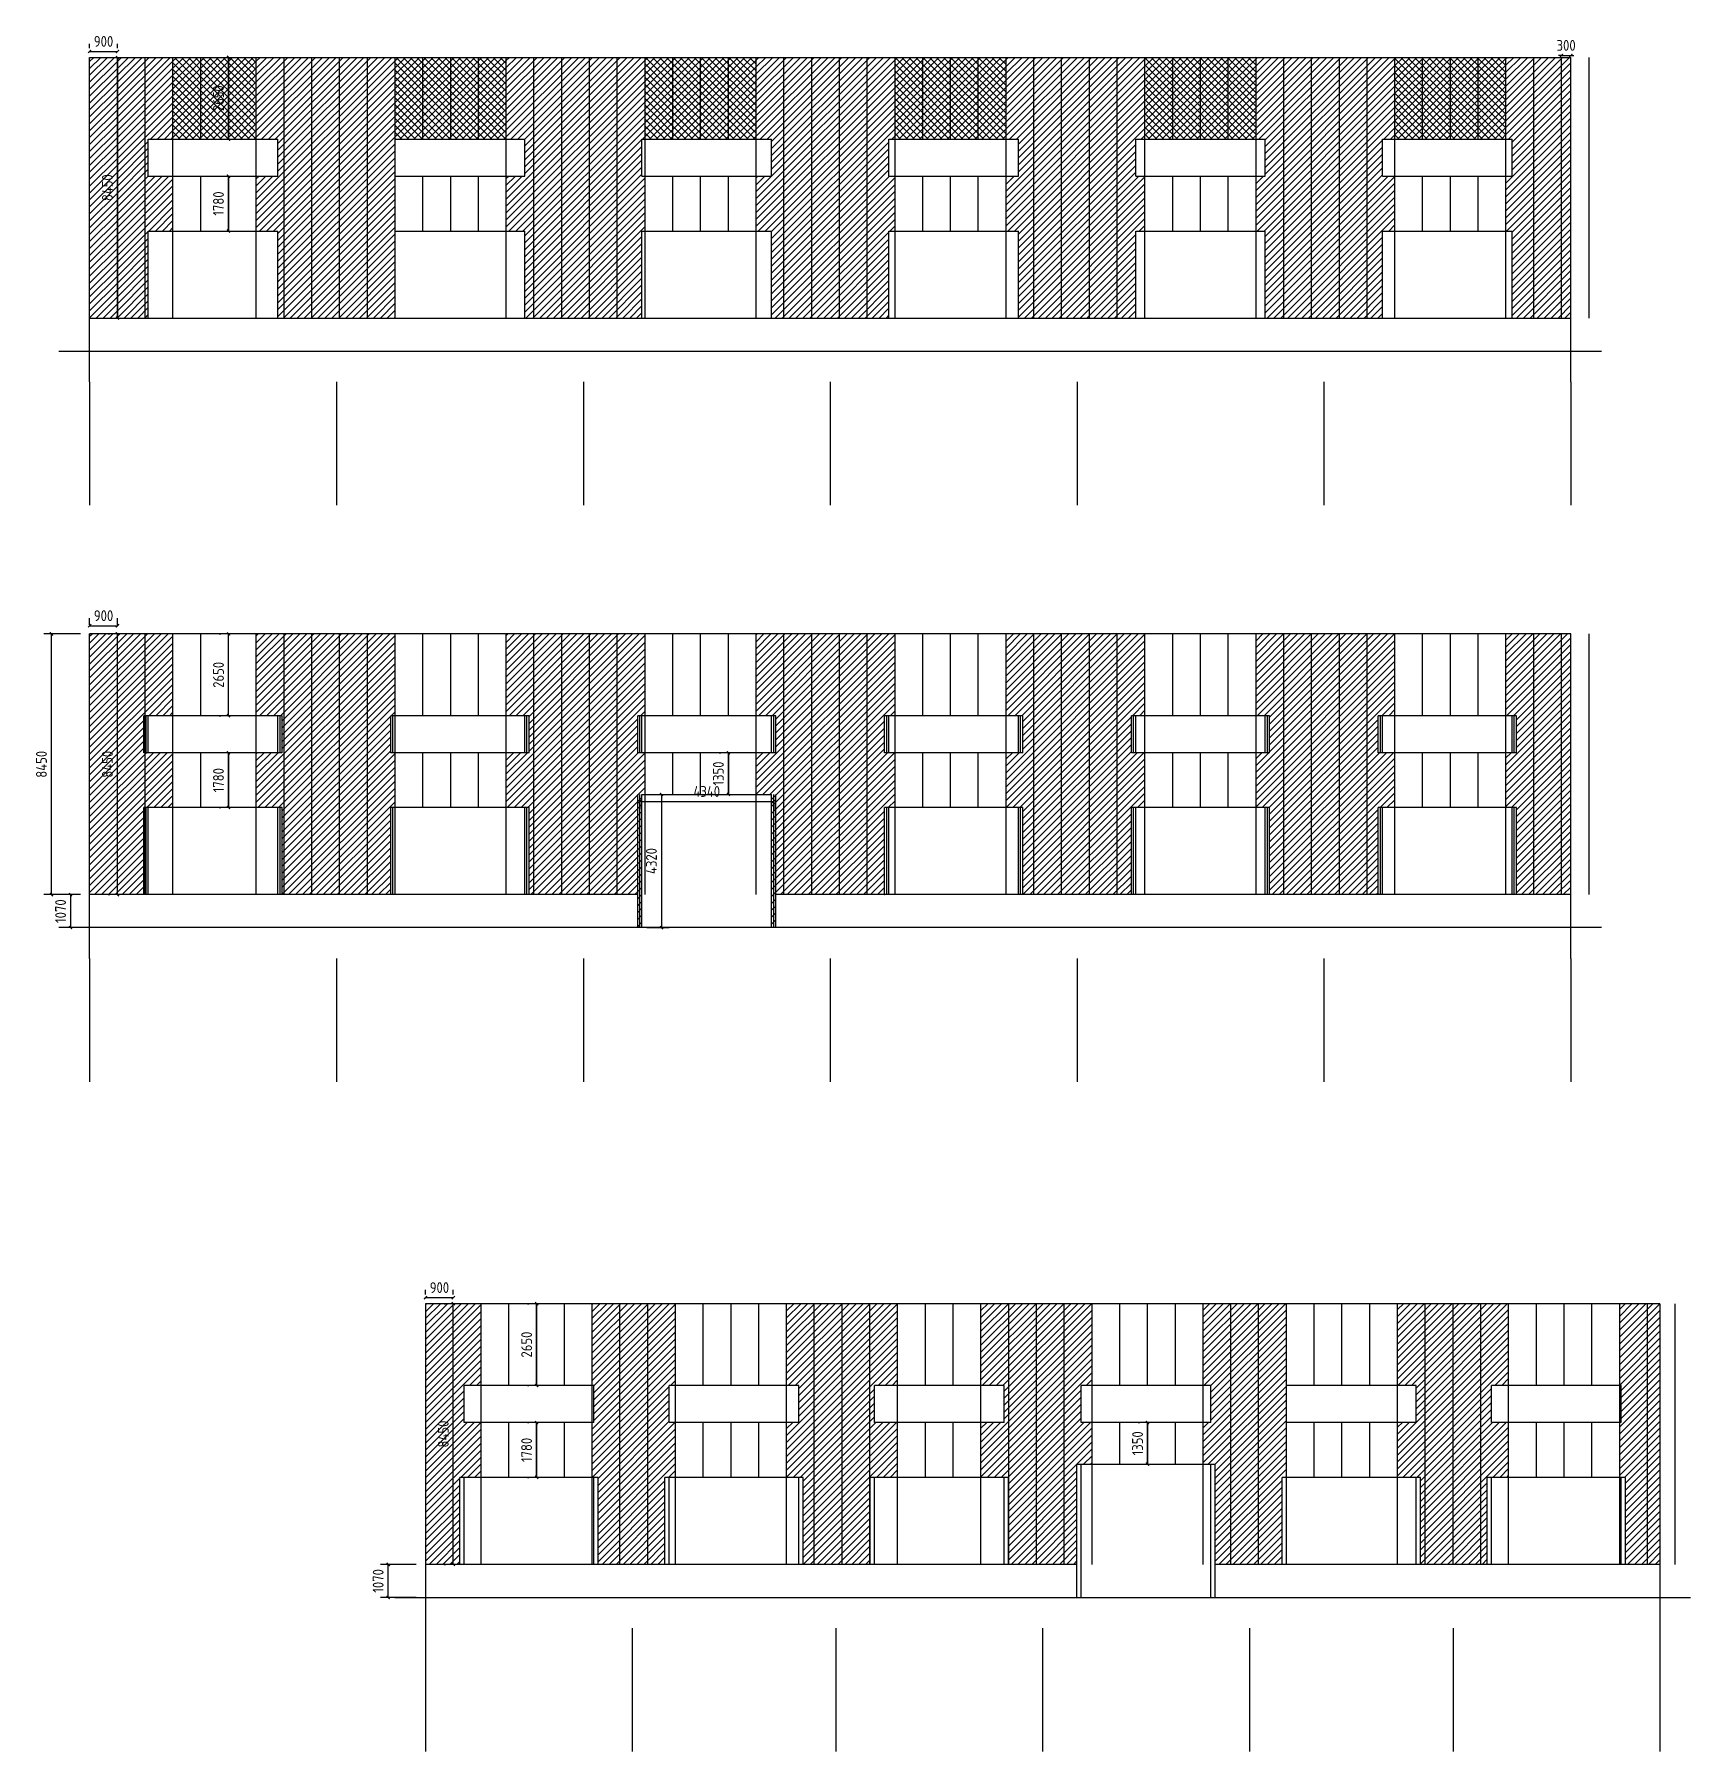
# Model space of a CAD drawing. Extents: x -196983 to 471790, y -783661 to 190401.
# Drawn here: x -196983 to -143306, y -122684 to -67016 of the extents above; entities that cross this region are included whole.
import ezdxf

# ---------------------------------------------------------------- set-up
doc = ezdxf.new("R2010")
doc.units = 0
doc.header["$LTSCALE"] = 1000
doc.header["$MEASUREMENT"] = 0
doc.layers.add('AXIS', color=3, linetype='Continuous')
doc.layers.add('DOTE', color=1, linetype='Continuous')
doc.styles.get("Standard").update_dxf_attribs({"font": 'gbenor.shx', "bigfont": 'gbcbig.shx'})
doc.dimstyles.get("Standard").update_dxf_attribs({"dimscale": 100, "dimtxt": 3.5, "dimasz": 1, "dimexe": 2.5, "dimexo": 3, "dimgap": 1.5, "dimtad": 1, "dimdec": 0, "dimzin": 0, "dimdsep": 46, "dimtxsty": 'Standard', "dimblk": 'ARCHTICK', "dimcen": 0.09, "dimadec": 0, "dimazin": 0, "dimtfac": 1, "dimtdec": 0, "dimtix": 1, "dimtmove": 2, "dimatfit": 3, "dimfxl": 1, "dimtolj": 1, "dimtzin": 0, "dimarcsym": 0})
pattern_1 = [(45, (0, 0), (-112.2532, 112.2532), [])]
pattern_2 = [(45, (0, 0), (-112.2532, 112.2532), []), (135, (0, 0), (-112.2532, -112.2532), [])]

msp = doc.modelspace()

# ---------------------------------------------------------------- blocks, each defined once
blk = doc.blocks.new('_ArchTick')
at = {"color": 0, "linetype": 'ByBlock', "const_width": 0.4}
blk.add_lwpolyline([(-0.5, -0.5), (0.5, 0.5)], dxfattribs=at)
blk = doc.blocks.new('*D1734')
at = {"color": 0, "lineweight": -2}
for p, q in [((-194591, -67762), (-194541, -67762)), ((-194291, -67762), (-194291, -76212)), ((-194591, -76212), (-194541, -76212))]:
    blk.add_line(p, q, dxfattribs=at)
at = {"layer": 'Defpoints', "color": 0}
for p in [(-194291, -67762), (-194291, -76212), (-194291, -76212)]:
    blk.add_point(p, dxfattribs=at)
at = {"color": 0, "lineweight": -2, "xscale": 100, "yscale": 100, "zscale": 100}
for p, rotation in [((-194291, -67762), 90), ((-194291, -76212), 270)]:
    blk.add_blockref('_ArchTick', p, dxfattribs=dict(at, rotation=rotation))
at = {"color": 0, "insert": (-194616, -71987), "char_height": 350, "attachment_point": 5, "rotation": 90}
blk.add_mtext('\\A1;8450', dxfattribs=at)
blk = doc.blocks.new('*D1735')
at = {"color": 0, "lineweight": -2}
for p, q in [((-190991, -71612), (-190941, -71612)), ((-190691, -71612), (-190691, -73392)), ((-190991, -73392), (-190941, -73392))]:
    blk.add_line(p, q, dxfattribs=at)
at = {"layer": 'Defpoints', "color": 0}
for p in [(-190691, -71612), (-190691, -73392), (-190691, -73392)]:
    blk.add_point(p, dxfattribs=at)
at = {"color": 0, "lineweight": -2, "xscale": 100, "yscale": 100, "zscale": 100}
for p, rotation in [((-190691, -71612), 90), ((-190691, -73392), 270)]:
    blk.add_blockref('_ArchTick', p, dxfattribs=dict(at, rotation=rotation))
at = {"color": 0, "insert": (-191016, -72502), "char_height": 350, "attachment_point": 5, "rotation": 90}
blk.add_mtext('\\A1;1780', dxfattribs=at)
blk = doc.blocks.new('*D1736')
at = {"color": 0, "lineweight": -2}
for p, q in [((-190991, -67762), (-190941, -67762)), ((-190691, -67762), (-190691, -70412)), ((-190991, -70412), (-190941, -70412))]:
    blk.add_line(p, q, dxfattribs=at)
at = {"layer": 'Defpoints', "color": 0}
for p in [(-190691, -67762), (-190691, -70412), (-190691, -70412)]:
    blk.add_point(p, dxfattribs=at)
at = {"color": 0, "lineweight": -2, "xscale": 100, "yscale": 100, "zscale": 100}
for p, rotation in [((-190691, -67762), 90), ((-190691, -70412), 270)]:
    blk.add_blockref('_ArchTick', p, dxfattribs=dict(at, rotation=rotation))
at = {"color": 0, "insert": (-191016, -69087), "char_height": 350, "attachment_point": 5, "rotation": 90}
blk.add_mtext('\\A1;2650', dxfattribs=at)
blk = doc.blocks.new('*D1737')
at = {"color": 0, "lineweight": -2}
for p, q in [((-194591, -86453), (-194541, -86453)), ((-194291, -94903), (-194291, -86453)), ((-194591, -94903), (-194541, -94903))]:
    blk.add_line(p, q, dxfattribs=at)
at = {"layer": 'Defpoints', "color": 0}
for p in [(-194291, -86453), (-194291, -86453), (-194291, -94903)]:
    blk.add_point(p, dxfattribs=at)
at = {"color": 0, "lineweight": -2, "xscale": 100, "yscale": 100, "zscale": 100}
for p, rotation in [((-194291, -86453), 90), ((-194291, -94903), 270)]:
    blk.add_blockref('_ArchTick', p, dxfattribs=dict(at, rotation=rotation))
at = {"color": 0, "insert": (-194616, -90678), "char_height": 350, "attachment_point": 5, "rotation": 90}
blk.add_mtext('\\A1;8450', dxfattribs=at)
blk = doc.blocks.new('*D1738')
at = {"color": 0, "lineweight": -2}
for p, q in [((-190991, -86453), (-190941, -86453)), ((-190691, -89103), (-190691, -86453)), ((-190991, -89103), (-190941, -89103))]:
    blk.add_line(p, q, dxfattribs=at)
at = {"layer": 'Defpoints', "color": 0}
for p in [(-190691, -86453), (-190691, -86453), (-190691, -89103)]:
    blk.add_point(p, dxfattribs=at)
at = {"color": 0, "lineweight": -2, "xscale": 100, "yscale": 100, "zscale": 100}
for p, rotation in [((-190691, -86453), 90), ((-190691, -89103), 270)]:
    blk.add_blockref('_ArchTick', p, dxfattribs=dict(at, rotation=rotation))
at = {"color": 0, "insert": (-191016, -87778), "char_height": 350, "attachment_point": 5, "rotation": 90}
blk.add_mtext('\\A1;2650', dxfattribs=at)
blk = doc.blocks.new('*D1739')
at = {"color": 0, "lineweight": -2}
for p, q in [((-190691, -90303), (-190691, -92083)), ((-190391, -90303), (-190441, -90303)), ((-190991, -92083), (-190941, -92083))]:
    blk.add_line(p, q, dxfattribs=at)
at = {"layer": 'Defpoints', "color": 0}
for p in [(-190691, -90303), (-190691, -92083), (-190691, -92083)]:
    blk.add_point(p, dxfattribs=at)
at = {"color": 0, "lineweight": -2, "xscale": 100, "yscale": 100, "zscale": 100}
for p, rotation in [((-190691, -90303), 90), ((-190691, -92083), 270)]:
    blk.add_blockref('_ArchTick', p, dxfattribs=dict(at, rotation=rotation))
at = {"color": 0, "insert": (-191016, -91193), "char_height": 350, "attachment_point": 5, "rotation": 90}
blk.add_mtext('\\A1;1780', dxfattribs=at)
blk = doc.blocks.new('*D1740')
at = {"color": 0, "lineweight": -2}
for p, q in [((-174791, -90303), (-174741, -90303)), ((-174491, -90303), (-174491, -91653)), ((-174791, -91653), (-174741, -91653))]:
    blk.add_line(p, q, dxfattribs=at)
at = {"layer": 'Defpoints', "color": 0}
for p in [(-174491, -90303), (-174491, -91653), (-174491, -91653)]:
    blk.add_point(p, dxfattribs=at)
at = {"color": 0, "lineweight": -2, "xscale": 100, "yscale": 100, "zscale": 100}
for p, rotation in [((-174491, -90303), 90), ((-174491, -91653), 270)]:
    blk.add_blockref('_ArchTick', p, dxfattribs=dict(at, rotation=rotation))
at = {"color": 0, "insert": (-174816, -90978), "char_height": 350, "attachment_point": 5, "rotation": 90}
blk.add_mtext('\\A1;1350', dxfattribs=at)
blk = doc.blocks.new('*D1741')
at = {"color": 0, "lineweight": -2}
for p, q in [((-183706, -108164), (-183656, -108164)), ((-183406, -116614), (-183406, -108164)), ((-183706, -116614), (-183656, -116614))]:
    blk.add_line(p, q, dxfattribs=at)
at = {"layer": 'Defpoints', "color": 0}
for p in [(-183406, -108164), (-183406, -108164), (-183406, -116614)]:
    blk.add_point(p, dxfattribs=at)
at = {"color": 0, "lineweight": -2, "xscale": 100, "yscale": 100, "zscale": 100}
for p, rotation in [((-183406, -108164), 90), ((-183406, -116614), 270)]:
    blk.add_blockref('_ArchTick', p, dxfattribs=dict(at, rotation=rotation))
at = {"color": 0, "insert": (-183731, -112389), "char_height": 350, "attachment_point": 5, "rotation": 90}
blk.add_mtext('\\A1;8450', dxfattribs=at)
blk = doc.blocks.new('*D1742')
at = {"color": 0, "lineweight": -2}
for p, q in [((-181006, -108164), (-180956, -108164)), ((-180706, -108164), (-180706, -110814)), ((-181006, -110814), (-180956, -110814))]:
    blk.add_line(p, q, dxfattribs=at)
at = {"layer": 'Defpoints', "color": 0}
for p in [(-180706, -108164), (-180706, -110814), (-180706, -110814)]:
    blk.add_point(p, dxfattribs=at)
at = {"color": 0, "lineweight": -2, "xscale": 100, "yscale": 100, "zscale": 100}
for p, rotation in [((-180706, -108164), 90), ((-180706, -110814), 270)]:
    blk.add_blockref('_ArchTick', p, dxfattribs=dict(at, rotation=rotation))
at = {"color": 0, "insert": (-181031, -109489), "char_height": 350, "attachment_point": 5, "rotation": 90}
blk.add_mtext('\\A1;2650', dxfattribs=at)
blk = doc.blocks.new('*D1743')
at = {"color": 0, "lineweight": -2}
for p, q in [((-181006, -112014), (-180956, -112014)), ((-180706, -112014), (-180706, -113794)), ((-181006, -113794), (-180956, -113794))]:
    blk.add_line(p, q, dxfattribs=at)
at = {"layer": 'Defpoints', "color": 0}
for p in [(-180706, -112014), (-180706, -113794), (-180706, -113794)]:
    blk.add_point(p, dxfattribs=at)
at = {"color": 0, "lineweight": -2, "xscale": 100, "yscale": 100, "zscale": 100}
for p, rotation in [((-180706, -112014), 90), ((-180706, -113794), 270)]:
    blk.add_blockref('_ArchTick', p, dxfattribs=dict(at, rotation=rotation))
at = {"color": 0, "insert": (-181031, -112904), "char_height": 350, "attachment_point": 5, "rotation": 90}
blk.add_mtext('\\A1;1780', dxfattribs=at)
blk = doc.blocks.new('*D1744')
at = {"color": 0, "lineweight": -2}
for p, q in [((-161206, -112014), (-161156, -112014)), ((-160906, -112014), (-160906, -113364)), ((-161206, -113364), (-161156, -113364))]:
    blk.add_line(p, q, dxfattribs=at)
at = {"layer": 'Defpoints', "color": 0}
for p in [(-160906, -112014), (-160906, -113364), (-160906, -113364)]:
    blk.add_point(p, dxfattribs=at)
at = {"color": 0, "lineweight": -2, "xscale": 100, "yscale": 100, "zscale": 100}
for p, rotation in [((-160906, -112014), 90), ((-160906, -113364), 270)]:
    blk.add_blockref('_ArchTick', p, dxfattribs=dict(at, rotation=rotation))
at = {"color": 0, "insert": (-161231, -112689), "char_height": 350, "attachment_point": 5, "rotation": 90}
blk.add_mtext('\\A1;1350', dxfattribs=at)
blk = doc.blocks.new('*D1863')
at = {"color": 0, "lineweight": -2}
for p, q in [((-195191, -67462), (-195191, -67321)), ((-194291, -67462), (-194291, -67321)), ((-195191, -67571), (-194291, -67571))]:
    blk.add_line(p, q, dxfattribs=at)
at = {"layer": 'Defpoints', "color": 0}
for p in [(-195191, -67762), (-194291, -67571), (-194291, -67762)]:
    blk.add_point(p, dxfattribs=at)
at = {"color": 0, "lineweight": -2, "xscale": 100, "yscale": 100, "zscale": 100, "rotation": 180}
blk.add_blockref('_ArchTick', (-195191, -67571), dxfattribs=at)
at = {"color": 0, "lineweight": -2, "xscale": 100, "yscale": 100, "zscale": 100}
blk.add_blockref('_ArchTick', (-194291, -67571), dxfattribs=at)
at = {"color": 0, "insert": (-194741, -67246), "char_height": 350, "attachment_point": 5}
blk.add_mtext('\\A1;900', dxfattribs=at)
blk = doc.blocks.new('*D1864')
at = {"color": 0, "lineweight": -2}
for p, q in [((-147491, -67700), (-147591, -67700)), ((-147491, -67462), (-147491, -67450)), ((-147491, -67700), (-147191, -67700)), ((-147191, -67462), (-147191, -67450)), ((-147191, -67700), (-147091, -67700))]:
    blk.add_line(p, q, dxfattribs=at)
at = {"layer": 'Defpoints', "color": 0}
for p in [(-147491, -67762), (-147191, -67700), (-147191, -67762)]:
    blk.add_point(p, dxfattribs=at)
at = {"color": 0, "lineweight": -2, "xscale": 100, "yscale": 100, "zscale": 100}
blk.add_blockref('_ArchTick', (-147491, -67700), dxfattribs=at)
at = {"color": 0, "lineweight": -2, "xscale": 100, "yscale": 100, "zscale": 100, "rotation": 180}
blk.add_blockref('_ArchTick', (-147191, -67700), dxfattribs=at)
at = {"color": 0, "insert": (-147341, -67375), "char_height": 350, "attachment_point": 5}
blk.add_mtext('\\A1;300', dxfattribs=at)
blk = doc.blocks.new('*D1865')
at = {"color": 0, "lineweight": -2}
for p, q in [((-195191, -86153), (-195191, -85936)), ((-195191, -86186), (-194291, -86186)), ((-194291, -86153), (-194291, -85936))]:
    blk.add_line(p, q, dxfattribs=at)
at = {"layer": 'Defpoints', "color": 0}
for p in [(-194291, -86186), (-195191, -86453), (-194291, -86453)]:
    blk.add_point(p, dxfattribs=at)
at = {"color": 0, "lineweight": -2, "xscale": 100, "yscale": 100, "zscale": 100, "rotation": 180}
blk.add_blockref('_ArchTick', (-195191, -86186), dxfattribs=at)
at = {"color": 0, "lineweight": -2, "xscale": 100, "yscale": 100, "zscale": 100}
blk.add_blockref('_ArchTick', (-194291, -86186), dxfattribs=at)
at = {"color": 0, "insert": (-194741, -85861), "char_height": 350, "attachment_point": 5}
blk.add_mtext('\\A1;900', dxfattribs=at)
blk = doc.blocks.new('*D1866')
at = {"color": 0, "lineweight": -2}
for p, q in [((-184306, -107864), (-184306, -107717)), ((-184306, -107967), (-183406, -107967)), ((-183406, -107864), (-183406, -107717))]:
    blk.add_line(p, q, dxfattribs=at)
at = {"layer": 'Defpoints', "color": 0}
for p in [(-183406, -107967), (-184306, -108164), (-183406, -108164)]:
    blk.add_point(p, dxfattribs=at)
at = {"color": 0, "lineweight": -2, "xscale": 100, "yscale": 100, "zscale": 100, "rotation": 180}
blk.add_blockref('_ArchTick', (-184306, -107967), dxfattribs=at)
at = {"color": 0, "lineweight": -2, "xscale": 100, "yscale": 100, "zscale": 100}
blk.add_blockref('_ArchTick', (-183406, -107967), dxfattribs=at)
at = {"color": 0, "insert": (-183856, -107642), "char_height": 350, "attachment_point": 5}
blk.add_mtext('\\A1;900', dxfattribs=at)
blk = doc.blocks.new('*D1867')
at = {"color": 0, "lineweight": -2}
for p, q in [((-195491, -94903), (-196059, -94903)), ((-195809, -94903), (-195809, -95973)), ((-195491, -95973), (-196059, -95973))]:
    blk.add_line(p, q, dxfattribs=at)
at = {"layer": 'Defpoints', "color": 0}
for p in [(-195191, -94903), (-195809, -95973), (-195191, -95973)]:
    blk.add_point(p, dxfattribs=at)
at = {"color": 0, "lineweight": -2, "xscale": 100, "yscale": 100, "zscale": 100}
for p, rotation in [((-195809, -94903), 90), ((-195809, -95973), 270)]:
    blk.add_blockref('_ArchTick', p, dxfattribs=dict(at, rotation=rotation))
at = {"color": 0, "insert": (-196134, -95438), "char_height": 350, "attachment_point": 5, "rotation": 90}
blk.add_mtext('\\A1;1070', dxfattribs=at)
blk = doc.blocks.new('*D1868')
at = {"color": 0, "lineweight": -2}
for p, q in [((-184606, -116614), (-185766, -116614)), ((-185516, -117684), (-185516, -116614)), ((-184606, -117684), (-185766, -117684))]:
    blk.add_line(p, q, dxfattribs=at)
at = {"layer": 'Defpoints', "color": 0}
for p in [(-185516, -116614), (-184306, -116614), (-184306, -117684)]:
    blk.add_point(p, dxfattribs=at)
at = {"color": 0, "lineweight": -2, "xscale": 100, "yscale": 100, "zscale": 100}
for p, rotation in [((-185516, -116614), 90), ((-185516, -117684), 270)]:
    blk.add_blockref('_ArchTick', p, dxfattribs=dict(at, rotation=rotation))
at = {"color": 0, "insert": (-185841, -117149), "char_height": 350, "attachment_point": 5, "rotation": 90}
blk.add_mtext('\\A1;1070', dxfattribs=at)
blk = doc.blocks.new('*D1872')
at = {"color": 0, "lineweight": -2}
for p, q in [((-177361, -91884), (-173021, -91884)), ((-177361, -91953), (-177361, -92134)), ((-173021, -91953), (-173021, -92134))]:
    blk.add_line(p, q, dxfattribs=at)
at = {"layer": 'Defpoints', "color": 0}
for p in [(-177361, -91653), (-173021, -91653), (-173021, -91884)]:
    blk.add_point(p, dxfattribs=at)
at = {"color": 0, "lineweight": -2, "xscale": 100, "yscale": 100, "zscale": 100, "rotation": 180}
blk.add_blockref('_ArchTick', (-177361, -91884), dxfattribs=at)
at = {"color": 0, "lineweight": -2, "xscale": 100, "yscale": 100, "zscale": 100}
blk.add_blockref('_ArchTick', (-173021, -91884), dxfattribs=at)
at = {"color": 0, "insert": (-175191, -91559), "char_height": 350, "attachment_point": 5}
blk.add_mtext('\\A1;4340', dxfattribs=at)
blk = doc.blocks.new('*D1873')
at = {"color": 0, "lineweight": -2}
for p, q in [((-176991, -91653), (-176410, -91653)), ((-176660, -91653), (-176660, -95973)), ((-177131, -95973), (-176410, -95973))]:
    blk.add_line(p, q, dxfattribs=at)
at = {"layer": 'Defpoints', "color": 0}
for p in [(-177291, -91653), (-177431, -95973), (-176660, -95973)]:
    blk.add_point(p, dxfattribs=at)
at = {"color": 0, "lineweight": -2, "xscale": 100, "yscale": 100, "zscale": 100}
for p, rotation in [((-176660, -91653), 90), ((-176660, -95973), 270)]:
    blk.add_blockref('_ArchTick', p, dxfattribs=dict(at, rotation=rotation))
at = {"color": 0, "insert": (-176985, -93813), "char_height": 350, "attachment_point": 5, "rotation": 90}
blk.add_mtext('\\A1;4320', dxfattribs=at)
blk = doc.blocks.new('*D1874')
at = {"color": 0, "lineweight": -2}
for p, q in [((-195491, -86453), (-196679, -86453)), ((-196429, -94903), (-196429, -86453)), ((-195491, -94903), (-196679, -94903))]:
    blk.add_line(p, q, dxfattribs=at)
at = {"layer": 'Defpoints', "color": 0}
for p in [(-196429, -86453), (-195191, -86453), (-195191, -94903)]:
    blk.add_point(p, dxfattribs=at)
at = {"color": 0, "lineweight": -2, "xscale": 100, "yscale": 100, "zscale": 100}
for p, rotation in [((-196429, -86453), 90), ((-196429, -94903), 270)]:
    blk.add_blockref('_ArchTick', p, dxfattribs=dict(at, rotation=rotation))
at = {"color": 0, "insert": (-196754, -90678), "char_height": 350, "attachment_point": 5, "rotation": 90}
blk.add_mtext('\\A1;8450', dxfattribs=at)

# ---------------------------------------------------------------- dimensions: what is measured, and where the dimension line sits
at = {"color": 1}
for base, p1, p2, picture, middle in [((-194290.9, -67570.9), (-195190.9, -67761.6), (-194290.9, -67761.6), '*D1863', (-194740.9, -67245.9)), ((-147190.9, -67699.8), (-147490.9, -67761.6), (-147190.9, -67761.6), '*D1864', (-147340.9, -67374.8)), ((-194290.9, -86185.8), (-195190.9, -86453.1), (-194290.9, -86453.1), '*D1865', (-194740.9, -85860.8)), ((-173020.9, -91883.6), (-177360.9, -91653.1), (-173020.9, -91653.1), '*D1872', (-175190.9, -91558.6)), ((-183406.1, -107967.3), (-184306.1, -108164), (-183406.1, -108164), '*D1866', (-183856.1, -107642.3))]:
    dim = msp.add_linear_dim(base=base, p1=p1, p2=p2, dimstyle='Standard', dxfattribs=at)
    dim.commit()
    dim.dimension.update_dxf_attribs({"geometry": picture, "text_midpoint": middle})
at = {"color": 3}
for base, p1, p2, picture, middle in [((-194290.9, -76211.6), (-194290.9, -67761.6), (-194290.9, -76211.6), '*D1734', (-194615.9, -71986.6)), ((-190690.9, -70411.6), (-190690.9, -67761.6), (-190690.9, -70411.6), '*D1736', (-191015.9, -69086.6)), ((-190690.9, -73391.6), (-190690.9, -71611.6), (-190690.9, -73391.6), '*D1735', (-191015.9, -72501.6)), ((-194290.9, -86453.1), (-194290.9, -94903.1), (-194290.9, -86453.1), '*D1737', (-194615.9, -90678.1)), ((-190690.9, -86453.1), (-190690.9, -89103.1), (-190690.9, -86453.1), '*D1738', (-191015.9, -87778.1)), ((-190690.9, -92083.1), (-190690.9, -90303.1), (-190690.9, -92083.1), '*D1739', (-191015.9, -91193.1)), ((-174490.9, -91653.1), (-174490.9, -90303.1), (-174490.9, -91653.1), '*D1740', (-174815.9, -90978.1)), ((-183406.1, -108164), (-183406.1, -116614), (-183406.1, -108164), '*D1741', (-183731.1, -112389)), ((-180706.1, -110814), (-180706.1, -108164), (-180706.1, -110814), '*D1742', (-181031.1, -109489)), ((-180706.1, -113794), (-180706.1, -112014), (-180706.1, -113794), '*D1743', (-181031.1, -112904)), ((-160906.1, -113364), (-160906.1, -112014), (-160906.1, -113364), '*D1744', (-161231.1, -112689))]:
    dim = msp.add_linear_dim(base=base, p1=p1, p2=p2, angle=90, dimstyle='Standard', dxfattribs=at)
    dim.commit()
    dim.dimension.update_dxf_attribs({"geometry": picture, "text_midpoint": middle})
at = {"color": 1}
for base, p1, p2, picture, middle in [((-196428.8, -86453.1), (-195190.9, -94903.1), (-195190.9, -86453.1), '*D1874', (-196753.8, -90678.1)), ((-176659.8, -95973.1), (-177290.9, -91653.1), (-177430.9, -95973.1), '*D1873', (-176984.8, -93813.1)), ((-195809.5, -95973.1), (-195190.9, -94903.1), (-195190.9, -95973.1), '*D1867', (-196134.5, -95438.1)), ((-185515.6, -116614), (-184306.1, -117684), (-184306.1, -116614), '*D1868', (-185840.6, -117149))]:
    dim = msp.add_linear_dim(base=base, p1=p1, p2=p2, angle=90, dimstyle='Standard', dxfattribs=at)
    dim.commit()
    dim.dimension.update_dxf_attribs({"geometry": picture, "text_midpoint": middle})

# ---------------------------------------------------------------- hatches: boundary and pattern name
h = msp.add_hatch()
h.set_pattern_fill('ANSI31', color=3, scale=100, style=0)
h.set_pattern_definition(pattern_1)
h.paths.add_polyline_path([(-194290.9, -67761.6), (-195190.9, -67761.6), (-195190.9, -76211.6), (-194290.9, -76211.6)])
h.paths.add_polyline_path([(-194878.4, -72453.4), (-194878.4, -71519.8), (-194353.4, -71519.8), (-194353.4, -72453.4)], flags=24)
h = msp.add_hatch()
h.set_pattern_fill('ANSI31', color=3, scale=100, style=0)
h.set_pattern_definition(pattern_1)
h.paths.add_polyline_path([(-193390.9, -67761.6), (-194290.9, -67761.6), (-194290.9, -76211.6), (-193390.9, -76211.6)])
h.paths.add_polyline_path([(-192490.9, -71611.6), (-193290.9, -71611.6), (-193290.9, -70411.6), (-192490.9, -70411.6), (-192490.9, -67761.6), (-193390.9, -67761.6), (-193390.9, -76211.6), (-193290.9, -76211.6), (-193290.9, -73391.6), (-192490.9, -73391.6)])
h = msp.add_hatch()
h.set_pattern_fill('ANSI37', color=1, scale=100, style=0)
h.set_pattern_definition(pattern_2)
h.paths.add_polyline_path([(-191590.9, -67761.6), (-192490.9, -67761.6), (-192490.9, -70411.6), (-191590.9, -70411.6)])
h.paths.add_polyline_path([(-190690.9, -67761.6), (-191590.9, -67761.6), (-191590.9, -70411.6), (-190690.9, -70411.6)])
h.paths.add_polyline_path([(-189790.9, -67761.6), (-190690.9, -67761.6), (-190690.9, -70411.6), (-189790.9, -70411.6)])
h.paths.add_polyline_path([(-184390.9, -67761.6), (-185290.9, -67761.6), (-185290.9, -70411.6), (-184390.9, -70411.6)])
h.paths.add_polyline_path([(-183490.9, -67761.6), (-184390.9, -67761.6), (-184390.9, -70411.6), (-183490.9, -70411.6)])
h.paths.add_polyline_path([(-182590.9, -67761.6), (-183490.9, -67761.6), (-183490.9, -70411.6), (-182590.9, -70411.6)])
h.paths.add_polyline_path([(-181690.9, -67761.6), (-182590.9, -67761.6), (-182590.9, -70411.6), (-181690.9, -70411.6)])
h.paths.add_polyline_path([(-176290.9, -67761.6), (-177190.9, -67761.6), (-177190.9, -70411.6), (-176290.9, -70411.6)])
h.paths.add_polyline_path([(-175390.9, -67761.6), (-176290.9, -67761.6), (-176290.9, -70411.6), (-175390.9, -70411.6)])
h.paths.add_polyline_path([(-174490.9, -67761.6), (-175390.9, -67761.6), (-175390.9, -70411.6), (-174490.9, -70411.6)])
h.paths.add_polyline_path([(-173590.9, -67761.6), (-174490.9, -67761.6), (-174490.9, -70411.6), (-173590.9, -70411.6)])
h.paths.add_polyline_path([(-168190.9, -67761.6), (-169090.9, -67761.6), (-169090.9, -70411.6), (-168190.9, -70411.6)])
h.paths.add_polyline_path([(-167290.9, -67761.6), (-168190.9, -67761.6), (-168190.9, -70411.6), (-167290.9, -70411.6)])
h.paths.add_polyline_path([(-166390.9, -67761.6), (-167290.9, -67761.6), (-167290.9, -70411.6), (-166390.9, -70411.6)])
h.paths.add_polyline_path([(-165490.9, -67761.6), (-166390.9, -67761.6), (-166390.9, -70411.6), (-165490.9, -70411.6)])
h.paths.add_polyline_path([(-160090.9, -67761.6), (-160990.9, -67761.6), (-160990.9, -70411.6), (-160090.9, -70411.6)])
h.paths.add_polyline_path([(-159190.9, -67761.6), (-160090.9, -67761.6), (-160090.9, -70411.6), (-159190.9, -70411.6)])
h.paths.add_polyline_path([(-158290.9, -67761.6), (-159190.9, -67761.6), (-159190.9, -70411.6), (-158290.9, -70411.6)])
h.paths.add_polyline_path([(-157390.9, -67761.6), (-158290.9, -67761.6), (-158290.9, -70411.6), (-157390.9, -70411.6)])
h.paths.add_polyline_path([(-151990.9, -67761.6), (-152890.9, -67761.6), (-152890.9, -70411.6), (-151990.9, -70411.6)])
h.paths.add_polyline_path([(-151090.9, -67761.6), (-151990.9, -67761.6), (-151990.9, -70411.6), (-151090.9, -70411.6)])
h.paths.add_polyline_path([(-149290.9, -67761.6), (-150190.9, -67761.6), (-150190.9, -70411.6), (-149290.9, -70411.6)])
h = msp.add_hatch()
h.set_pattern_fill('ANSI31', color=3, scale=100, style=0)
h.set_pattern_definition(pattern_1)
h.paths.add_polyline_path([(-188890.9, -67761.6), (-189790.9, -67761.6), (-189790.9, -70411.6), (-189090.9, -70411.6), (-189090.9, -71611.6), (-189790.9, -71611.6), (-189790.9, -73391.6), (-189090.9, -73391.6), (-189090.9, -76211.6), (-188890.9, -76211.6)])
h.paths.add_polyline_path([(-187990.9, -67761.6), (-188890.9, -67761.6), (-188890.9, -76211.6), (-187990.9, -76211.6)])
h.paths.add_polyline_path([(-187090.9, -67761.6), (-187990.9, -67761.6), (-187990.9, -76211.6), (-187090.9, -76211.6)])
h.paths.add_polyline_path([(-186190.9, -67761.6), (-187090.9, -67761.6), (-187090.9, -76211.6), (-186190.9, -76211.6)])
h.paths.add_polyline_path([(-185290.9, -67761.6), (-186190.9, -67761.6), (-186190.9, -76211.6), (-185290.9, -76211.6)])
h = msp.add_hatch()
h.set_pattern_fill('ANSI31', color=3, scale=100, style=0)
h.set_pattern_definition(pattern_1)
h.paths.add_polyline_path([(-180790.9, -67761.6), (-181690.9, -67761.6), (-181690.9, -70411.6), (-181090.9, -70411.6), (-181090.9, -71611.6), (-181690.9, -71611.6), (-181690.9, -73391.6), (-181090.9, -73391.6), (-181090.9, -76211.6), (-180790.9, -76211.6)])
h.paths.add_polyline_path([(-179890.9, -67761.6), (-180790.9, -67761.6), (-180790.9, -76211.6), (-179890.9, -76211.6)])
h.paths.add_polyline_path([(-178990.9, -67761.6), (-179890.9, -67761.6), (-179890.9, -76211.6), (-178990.9, -76211.6)])
h.paths.add_polyline_path([(-178090.9, -67761.6), (-178990.9, -67761.6), (-178990.9, -76211.6), (-178090.9, -76211.6)])
h.paths.add_polyline_path([(-177190.9, -71611.6), (-177290.9, -71611.6), (-177290.9, -70411.6), (-177190.9, -70411.6), (-177190.9, -67761.6), (-178090.9, -67761.6), (-178090.9, -76211.6), (-177290.9, -76211.6), (-177290.9, -73391.6), (-177190.9, -73391.6)])
h = msp.add_hatch()
h.set_pattern_fill('ANSI31', color=3, scale=100, style=0)
h.set_pattern_definition(pattern_1)
h.paths.add_polyline_path([(-172690.9, -67761.6), (-173590.9, -67761.6), (-173590.9, -70411.6), (-173090.9, -70411.6), (-173090.9, -71611.6), (-173590.9, -71611.6), (-173590.9, -73391.6), (-173090.9, -73391.6), (-173090.9, -76211.6), (-172690.9, -76211.6)])
h.paths.add_polyline_path([(-171790.9, -67761.6), (-172690.9, -67761.6), (-172690.9, -76211.6), (-171790.9, -76211.6)])
h.paths.add_polyline_path([(-170890.9, -67761.6), (-171790.9, -67761.6), (-171790.9, -76211.6), (-170890.9, -76211.6)])
h.paths.add_polyline_path([(-169990.9, -67761.6), (-170890.9, -67761.6), (-170890.9, -76211.6), (-169990.9, -76211.6)])
h.paths.add_polyline_path([(-169090.9, -71611.6), (-169290.9, -71611.6), (-169290.9, -70411.6), (-169090.9, -70411.6), (-169090.9, -67761.6), (-169990.9, -67761.6), (-169990.9, -76211.6), (-169290.9, -76211.6), (-169290.9, -73391.6), (-169090.9, -73391.6)])
h = msp.add_hatch()
h.set_pattern_fill('ANSI31', color=3, scale=100, style=0)
h.set_pattern_definition(pattern_1)
h.paths.add_polyline_path([(-164590.9, -67761.6), (-165490.9, -67761.6), (-165490.9, -70411.6), (-165090.9, -70411.6), (-165090.9, -71611.6), (-165490.9, -71611.6), (-165490.9, -73391.6), (-165090.9, -73391.6), (-165090.9, -76211.6), (-164590.9, -76211.6)])
h.paths.add_polyline_path([(-163690.9, -67761.6), (-164590.9, -67761.6), (-164590.9, -76211.6), (-163690.9, -76211.6)])
h.paths.add_polyline_path([(-162790.9, -67761.6), (-163690.9, -67761.6), (-163690.9, -76211.6), (-162790.9, -76211.6)])
h.paths.add_polyline_path([(-161890.9, -67761.6), (-162790.9, -67761.6), (-162790.9, -76211.6), (-161890.9, -76211.6)])
h.paths.add_polyline_path([(-160990.9, -71611.6), (-161290.9, -71611.6), (-161290.9, -70411.6), (-160990.9, -70411.6), (-160990.9, -67761.6), (-161890.9, -67761.6), (-161890.9, -76211.6), (-161290.9, -76211.6), (-161290.9, -73391.6), (-160990.9, -73391.6)])
h = msp.add_hatch()
h.set_pattern_fill('ANSI31', color=3, scale=100, style=0)
h.set_pattern_definition(pattern_1)
h.paths.add_polyline_path([(-156490.9, -67761.6), (-157390.9, -67761.6), (-157390.9, -70411.6), (-157090.9, -70411.6), (-157090.9, -71611.6), (-157390.9, -71611.6), (-157390.9, -73391.6), (-157090.9, -73391.6), (-157090.9, -76211.6), (-156490.9, -76211.6)])
h.paths.add_polyline_path([(-155590.9, -67761.6), (-156490.9, -67761.6), (-156490.9, -76211.6), (-155590.9, -76211.6)])
h.paths.add_polyline_path([(-154690.9, -67761.6), (-155590.9, -67761.6), (-155590.9, -76211.6), (-154690.9, -76211.6)])
h.paths.add_polyline_path([(-153790.9, -67761.6), (-154690.9, -67761.6), (-154690.9, -76211.6), (-153790.9, -76211.6)])
h.paths.add_polyline_path([(-152890.9, -71611.6), (-153290.9, -71611.6), (-153290.9, -70411.6), (-152890.9, -70411.6), (-152890.9, -67761.6), (-153790.9, -67761.6), (-153790.9, -76211.6), (-153290.9, -76211.6), (-153290.9, -73391.6), (-152890.9, -73391.6)])
h = msp.add_hatch()
h.set_pattern_fill('ANSI37', color=1, scale=100, style=0)
h.set_pattern_definition(pattern_2)
h.paths.add_polyline_path([(-150190.9, -67761.6), (-151090.9, -67761.6), (-151090.9, -70411.6), (-150190.9, -70411.6)])
h = msp.add_hatch()
h.set_pattern_fill('ANSI31', color=3, scale=100, style=0)
h.set_pattern_definition(pattern_1)
h.paths.add_polyline_path([(-148390.9, -67761.6), (-149290.9, -67761.6), (-149290.9, -70411.6), (-149090.9, -70411.6), (-149090.9, -71611.6), (-149290.9, -71611.6), (-149290.9, -73391.6), (-149090.9, -73391.6), (-149090.9, -76211.6), (-148390.9, -76211.6)])
h.paths.add_polyline_path([(-147490.9, -67761.6), (-148390.9, -67761.6), (-148390.9, -76211.6), (-147490.9, -76211.6)])
h.paths.add_polyline_path([(-147190.9, -67761.6), (-147490.9, -67761.6), (-147490.9, -76211.6), (-147190.9, -76211.6)])
h = msp.add_hatch()
h.set_pattern_fill('ANSI31', color=3, scale=100, style=0)
h.set_pattern_definition(pattern_1)
h.paths.add_polyline_path([(-194290.9, -86453.1), (-195190.9, -86453.1), (-195190.9, -94903.1), (-194290.9, -94903.1)])
h.paths.add_polyline_path([(-193390.9, -86453.1), (-194290.9, -86453.1), (-194290.9, -94903.1), (-193430.9, -94903.1), (-193430.9, -92083.1), (-193390.9, -92083.1), (-193390.9, -90303.1), (-193430.9, -90303.1), (-193430.9, -89103.1), (-193390.9, -89103.1)])
h.paths.add_polyline_path([(-192490.9, -86453.1), (-193390.9, -86453.1), (-193390.9, -89103.1), (-192490.9, -89103.1)])
h.paths.add_polyline_path([(-192490.9, -90303.1), (-193390.9, -90303.1), (-193390.9, -92083.1), (-192490.9, -92083.1)])
h = msp.add_hatch()
h.set_pattern_fill('ANSI31', color=3, scale=100, style=0)
h.set_pattern_definition(pattern_1)
h.paths.add_polyline_path([(-188890.9, -86453.1), (-189790.9, -86453.1), (-189790.9, -89103.1), (-188950.9, -89103.1), (-188950.9, -90303.1), (-189790.9, -90303.1), (-189790.9, -92083.1), (-188950.9, -92083.1), (-188950.9, -94903.1), (-188890.9, -94903.1)])
h.paths.add_polyline_path([(-187990.9, -86453.1), (-188890.9, -86453.1), (-188890.9, -94903.1), (-187990.9, -94903.1)])
h.paths.add_polyline_path([(-187090.9, -86453.1), (-187990.9, -86453.1), (-187990.9, -94903.1), (-187090.9, -94903.1)])
h.paths.add_polyline_path([(-186190.9, -86453.1), (-187090.9, -86453.1), (-187090.9, -94903.1), (-186190.9, -94903.1)])
h.paths.add_polyline_path([(-185430.9, -89103.1), (-185290.9, -89103.1), (-185290.9, -86453.1), (-186190.9, -86453.1), (-186190.9, -94903.1), (-185430.9, -94903.1), (-185430.9, -92083.1), (-185290.9, -92083.1), (-185290.9, -90303.1), (-185430.9, -90303.1)])
h = msp.add_hatch()
h.set_pattern_fill('ANSI31', color=3, scale=100, style=0)
h.set_pattern_definition(pattern_1)
h.paths.add_polyline_path([(-180790.9, -86453.1), (-181690.9, -86453.1), (-181690.9, -89103.1), (-180950.9, -89103.1), (-180950.9, -90303.1), (-181690.9, -90303.1), (-181690.9, -92083.1), (-180950.9, -92083.1), (-180950.9, -94903.1), (-180790.9, -94903.1)])
h.paths.add_polyline_path([(-179890.9, -86453.1), (-180790.9, -86453.1), (-180790.9, -94903.1), (-179890.9, -94903.1)])
h.paths.add_polyline_path([(-178990.9, -86453.1), (-179890.9, -86453.1), (-179890.9, -94903.1), (-178990.9, -94903.1)])
h.paths.add_polyline_path([(-178090.9, -86453.1), (-178990.9, -86453.1), (-178990.9, -94903.1), (-178090.9, -94903.1)])
h.paths.add_polyline_path([(-177190.9, -90303.1), (-177430.9, -90303.1), (-177430.9, -89103.1), (-177190.9, -89103.1), (-177190.9, -86453.1), (-178090.9, -86453.1), (-178090.9, -94903.1), (-177430.9, -94903.1), (-177430.9, -95973.1), (-177290.9, -95973.1), (-177290.9, -91653.1), (-177190.9, -91653.1)])
h = msp.add_hatch()
h.set_pattern_fill('ANSI31', color=3, scale=100, style=0)
h.set_pattern_definition(pattern_1)
h.paths.add_polyline_path([(-172690.9, -86453.1), (-173590.9, -86453.1), (-173590.9, -89103.1), (-172950.9, -89103.1), (-172950.9, -90303.1), (-173590.9, -90303.1), (-173590.9, -91653.1), (-173090.9, -91653.1), (-173090.9, -95973.1), (-172950.9, -95973.1), (-172950.9, -94903.1), (-172690.9, -94903.1)])
h.paths.add_polyline_path([(-171790.9, -86453.1), (-172690.9, -86453.1), (-172690.9, -94903.1), (-171790.9, -94903.1)])
h.paths.add_polyline_path([(-170890.9, -86453.1), (-171790.9, -86453.1), (-171790.9, -94903.1), (-170890.9, -94903.1)])
h.paths.add_polyline_path([(-169990.9, -86453.1), (-170890.9, -86453.1), (-170890.9, -94903.1), (-169990.9, -94903.1)])
h.paths.add_polyline_path([(-169090.9, -86453.1), (-169990.9, -86453.1), (-169990.9, -94903.1), (-169430.9, -94903.1), (-169430.9, -92083.1), (-169090.9, -92083.1), (-169090.9, -90303.1), (-169430.9, -90303.1), (-169430.9, -89103.1), (-169090.9, -89103.1)])
h = msp.add_hatch()
h.set_pattern_fill('ANSI31', color=3, scale=100, style=0)
h.set_pattern_definition(pattern_1)
h.paths.add_polyline_path([(-164590.9, -86453.1), (-165490.9, -86453.1), (-165490.9, -89103.1), (-164950.9, -89103.1), (-164950.9, -90303.1), (-165490.9, -90303.1), (-165490.9, -92083.1), (-164950.9, -92083.1), (-164950.9, -94903.1), (-164590.9, -94903.1)])
h.paths.add_polyline_path([(-163690.9, -86453.1), (-164590.9, -86453.1), (-164590.9, -94903.1), (-163690.9, -94903.1)])
h.paths.add_polyline_path([(-162790.9, -86453.1), (-163690.9, -86453.1), (-163690.9, -94903.1), (-162790.9, -94903.1)])
h.paths.add_polyline_path([(-161890.9, -86453.1), (-162790.9, -86453.1), (-162790.9, -94903.1), (-161890.9, -94903.1)])
h.paths.add_polyline_path([(-160990.9, -90303.1), (-161430.9, -90303.1), (-161430.9, -89103.1), (-160990.9, -89103.1), (-160990.9, -86453.1), (-161890.9, -86453.1), (-161890.9, -94903.1), (-161430.9, -94903.1), (-161430.9, -92083.1), (-160990.9, -92083.1)])
h.paths.add_polyline_path([(-156490.9, -86453.1), (-157390.9, -86453.1), (-157390.9, -89103.1), (-156950.9, -89103.1), (-156950.9, -90303.1), (-157390.9, -90303.1), (-157390.9, -92083.1), (-156950.9, -92083.1), (-156950.9, -94903.1), (-156490.9, -94903.1)])
h.paths.add_polyline_path([(-155590.9, -86453.1), (-156490.9, -86453.1), (-156490.9, -94903.1), (-155590.9, -94903.1)])
h.paths.add_polyline_path([(-154690.9, -86453.1), (-155590.9, -86453.1), (-155590.9, -94903.1), (-154690.9, -94903.1)])
h.paths.add_polyline_path([(-153790.9, -86453.1), (-154690.9, -86453.1), (-154690.9, -94903.1), (-153790.9, -94903.1)])
h.paths.add_polyline_path([(-152890.9, -90303.1), (-153430.9, -90303.1), (-153430.9, -89103.1), (-152890.9, -89103.1), (-152890.9, -86453.1), (-153790.9, -86453.1), (-153790.9, -94903.1), (-153430.9, -94903.1), (-153430.9, -92083.1), (-152890.9, -92083.1)])
h.paths.add_polyline_path([(-148390.9, -86453.1), (-149290.9, -86453.1), (-149290.9, -89103.1), (-148950.9, -89103.1), (-148950.9, -90303.1), (-149290.9, -90303.1), (-149290.9, -92083.1), (-148950.9, -92083.1), (-148950.9, -94903.1), (-148390.9, -94903.1)])
h.paths.add_polyline_path([(-147490.9, -86453.1), (-148390.9, -86453.1), (-148390.9, -94903.1), (-147490.9, -94903.1)])
h.paths.add_polyline_path([(-147190.9, -86453.1), (-147490.9, -86453.1), (-147490.9, -94903.1), (-147190.9, -94903.1)])
h = msp.add_hatch()
h.set_pattern_fill('ANSI31', color=3, scale=100, style=0)
h.set_pattern_definition(pattern_1)
h.paths.add_polyline_path([(-183406.1, -108164), (-184306.1, -108164), (-184306.1, -116614), (-183406.1, -116614)])
h.paths.add_polyline_path([(-182506.1, -108164), (-183406.1, -108164), (-183406.1, -116614), (-183196.1, -116614), (-183196.1, -113794), (-182506.1, -113794), (-182506.1, -112014), (-183056.1, -112014), (-183056.1, -110814), (-182506.1, -110814)])
h.paths.add_polyline_path([(-183993.6, -112855.8), (-183993.6, -111922.3), (-183468.6, -111922.3), (-183468.6, -112855.8)], flags=24)
h = msp.add_hatch()
h.set_pattern_fill('ANSI31', color=3, scale=100, style=0)
h.set_pattern_definition(pattern_1)
h.paths.add_polyline_path([(-178006.1, -108164), (-178906.1, -108164), (-178906.1, -110814), (-178856.1, -110814), (-178856.1, -112014), (-178906.1, -112014), (-178906.1, -113794), (-178716.1, -113794), (-178716.1, -116614), (-178006.1, -116614)])
h.paths.add_polyline_path([(-177106.1, -108164), (-178006.1, -108164), (-178006.1, -116614), (-177106.1, -116614)])
h.paths.add_polyline_path([(-176206.1, -112014), (-176406.1, -112014), (-176406.1, -110814), (-176206.1, -110814), (-176206.1, -108164), (-177106.1, -108164), (-177106.1, -116614), (-176546.1, -116614), (-176546.1, -113794), (-176206.1, -113794)])
h = msp.add_hatch()
h.set_pattern_fill('ANSI31', color=3, scale=100, style=0)
h.set_pattern_definition(pattern_1)
h.paths.add_polyline_path([(-171706.1, -108164), (-172606.1, -108164), (-172606.1, -110814), (-172206.1, -110814), (-172206.1, -112014), (-172606.1, -112014), (-172606.1, -113794), (-172066.1, -113794), (-172066.1, -116614), (-171706.1, -116614)])
h.paths.add_polyline_path([(-170806.1, -108164), (-171706.1, -108164), (-171706.1, -116614), (-170806.1, -116614)])
h.paths.add_polyline_path([(-169906.1, -108164), (-170806.1, -108164), (-170806.1, -116614), (-169906.1, -116614)])
h.paths.add_polyline_path([(-169006.1, -112014), (-169756.1, -112014), (-169756.1, -110814), (-169006.1, -110814), (-169006.1, -108164), (-169906.1, -108164), (-169906.1, -113794), (-169006.1, -113794)])
h.paths.add_polyline_path([(-165406.1, -108164), (-166306.1, -108164), (-166306.1, -110814), (-165556.1, -110814), (-165556.1, -112014), (-166306.1, -112014), (-166306.1, -113794), (-165406.1, -113794)])
h.paths.add_polyline_path([(-164506.1, -108164), (-165406.1, -108164), (-165406.1, -116614), (-164506.1, -116614)])
h.paths.add_polyline_path([(-163606.1, -108164), (-164506.1, -108164), (-164506.1, -116614), (-163606.1, -116614)])
h.paths.add_polyline_path([(-162706.1, -112014), (-163056.1, -112014), (-163056.1, -110814), (-162706.1, -110814), (-162706.1, -108164), (-163606.1, -108164), (-163606.1, -116614), (-163196.1, -116614), (-163196.1, -113364), (-162706.1, -113364)])
h.paths.add_polyline_path([(-158206.1, -108164), (-159106.1, -108164), (-159106.1, -110814), (-158856.1, -110814), (-158856.1, -112014), (-159106.1, -112014), (-159106.1, -113364), (-158716.1, -113364), (-158716.1, -116614), (-158206.1, -116614)])
h.paths.add_polyline_path([(-157306.1, -108164), (-158206.1, -108164), (-158206.1, -116614), (-157306.1, -116614)])
h.paths.add_polyline_path([(-156406.1, -108164), (-157306.1, -108164), (-157306.1, -116614), (-156546.1, -116614), (-156546.1, -113794), (-156406.1, -113794)])
h.paths.add_polyline_path([(-151906.1, -108164), (-152806.1, -108164), (-152806.1, -110814), (-152206.1, -110814), (-152206.1, -112014), (-152806.1, -112014), (-152806.1, -113794), (-152066.1, -113794), (-152066.1, -116614), (-151906.1, -116614)])
h.paths.add_polyline_path([(-151006.1, -108164), (-151906.1, -108164), (-151906.1, -116614), (-151006.1, -116614)])
h.paths.add_polyline_path([(-150106.1, -108164), (-151006.1, -108164), (-151006.1, -116614), (-150106.1, -116614)])
h.paths.add_polyline_path([(-149206.1, -112014), (-149756.1, -112014), (-149756.1, -110814), (-149206.1, -110814), (-149206.1, -108164), (-150106.1, -108164), (-150106.1, -116614), (-149896.1, -116614), (-149896.1, -113794), (-149206.1, -113794)])
h.paths.add_polyline_path([(-144706.1, -108164), (-145606.1, -108164), (-145606.1, -110814), (-145556.1, -110814), (-145556.1, -112014), (-145606.1, -112014), (-145606.1, -113794), (-145416.1, -113794), (-145416.1, -116614), (-144706.1, -116614)])
h.paths.add_polyline_path([(-144306.1, -108164), (-144706.1, -108164), (-144706.1, -116614), (-144306.1, -116614)])

# ---------------------------------------------------------------- linework, layer by layer
at = {"color": 0}
for p, q in [((-193290.9, -71611.6), (-193290.9, -70411.6)), ((-189090.9, -71611.6), (-189090.9, -70411.6)), ((-185290.9, -71611.6), (-185290.9, -70411.6)), ((-181090.9, -71611.6), (-181090.9, -70411.6)), ((-177290.9, -71611.6), (-177290.9, -70411.6)), ((-173090.9, -71611.6), (-173090.9, -70411.6)), ((-169290.9, -71611.6), (-169290.9, -70411.6)), ((-165090.9, -71611.6), (-165090.9, -70411.6)), ((-161290.9, -71611.6), (-161290.9, -70411.6)), ((-157090.9, -71611.6), (-157090.9, -70411.6)), ((-153290.9, -71611.6), (-153290.9, -70411.6)), ((-149090.9, -71611.6), (-149090.9, -70411.6)), ((-193290.9, -76211.6), (-193290.9, -73391.6)), ((-189090.9, -76211.6), (-189090.9, -73391.6)), ((-185290.9, -76211.6), (-185290.9, -73391.6)), ((-181090.9, -76211.6), (-181090.9, -73391.6)), ((-177290.9, -76211.6), (-177290.9, -73391.6)), ((-173090.9, -76211.6), (-173090.9, -73391.6)), ((-169290.9, -76211.6), (-169290.9, -73391.6)), ((-165090.9, -76211.6), (-165090.9, -73391.6)), ((-161290.9, -76211.6), (-161290.9, -73391.6)), ((-157090.9, -76211.6), (-157090.9, -73391.6)), ((-153290.9, -76211.6), (-153290.9, -73391.6)), ((-149090.9, -76211.6), (-149090.9, -73391.6)), ((-193430.9, -90303.1), (-193430.9, -89103.1)), ((-193360.9, -90303.1), (-193360.9, -89103.1)), ((-193290.9, -90303.1), (-193290.9, -89103.1)), ((-189090.9, -90303.1), (-189090.9, -89103.1)), ((-189020.9, -90303.1), (-189020.9, -89103.1)), ((-188950.9, -90303.1), (-188950.9, -89103.1)), ((-185430.9, -90303.1), (-185430.9, -89103.1)), ((-185360.9, -90303.1), (-185360.9, -89103.1)), ((-185290.9, -90303.1), (-185290.9, -89103.1)), ((-181090.9, -90303.1), (-181090.9, -89103.1)), ((-181020.9, -90303.1), (-181020.9, -89103.1)), ((-180950.9, -90303.1), (-180950.9, -89103.1)), ((-177430.9, -90303.1), (-177430.9, -89103.1)), ((-177360.9, -90303.1), (-177360.9, -89103.1)), ((-177290.9, -90303.1), (-177290.9, -89103.1)), ((-173090.9, -90303.1), (-173090.9, -89103.1)), ((-173020.9, -90303.1), (-173020.9, -89103.1)), ((-172950.9, -90303.1), (-172950.9, -89103.1)), ((-169430.9, -90303.1), (-169430.9, -89103.1)), ((-169360.9, -90303.1), (-169360.9, -89103.1)), ((-169290.9, -90303.1), (-169290.9, -89103.1)), ((-165090.9, -90303.1), (-165090.9, -89103.1)), ((-165020.9, -90303.1), (-165020.9, -89103.1)), ((-164950.9, -90303.1), (-164950.9, -89103.1)), ((-161430.9, -90303.1), (-161430.9, -89103.1)), ((-161360.9, -90303.1), (-161360.9, -89103.1)), ((-161290.9, -90303.1), (-161290.9, -89103.1)), ((-157090.9, -90303.1), (-157090.9, -89103.1)), ((-157020.9, -90303.1), (-157020.9, -89103.1)), ((-156950.9, -90303.1), (-156950.9, -89103.1)), ((-153430.9, -90303.1), (-153430.9, -89103.1)), ((-153360.9, -90303.1), (-153360.9, -89103.1)), ((-153290.9, -90303.1), (-153290.9, -89103.1)), ((-149090.9, -90303.1), (-149090.9, -89103.1)), ((-149020.9, -90303.1), (-149020.9, -89103.1)), ((-148950.9, -90303.1), (-148950.9, -89103.1)), ((-177430.9, -95973.1), (-177430.9, -91653.1)), ((-177360.9, -95973.1), (-177360.9, -91653.1)), ((-177290.9, -95973.1), (-177290.9, -91653.1)), ((-173090.9, -95973.1), (-173090.9, -91653.1)), ((-173020.9, -95973.1), (-173020.9, -91653.1)), ((-172950.9, -95973.1), (-172950.9, -91653.1)), ((-193430.9, -94903.1), (-193430.9, -92083.1)), ((-193360.9, -94903.1), (-193360.9, -92083.1)), ((-193290.9, -94903.1), (-193290.9, -92083.1)), ((-189090.9, -94903.1), (-189090.9, -92083.1)), ((-189020.9, -94903.1), (-189020.9, -92083.1)), ((-188950.9, -94903.1), (-188950.9, -92083.1)), ((-185430.9, -94903.1), (-185430.9, -92083.1)), ((-185360.9, -94903.1), (-185360.9, -92083.1)), ((-185290.9, -94903.1), (-185290.9, -92083.1)), ((-181090.9, -94903.1), (-181090.9, -92083.1)), ((-181020.9, -94903.1), (-181020.9, -92083.1)), ((-180950.9, -94903.1), (-180950.9, -92083.1)), ((-169430.9, -94903.1), (-169430.9, -92083.1)), ((-169360.9, -94903.1), (-169360.9, -92083.1)), ((-169290.9, -94903.1), (-169290.9, -92083.1)), ((-165090.9, -94903.1), (-165090.9, -92083.1)), ((-165020.9, -94903.1), (-165020.9, -92083.1)), ((-164950.9, -94903.1), (-164950.9, -92083.1)), ((-161430.9, -94903.1), (-161430.9, -92083.1)), ((-161360.9, -94903.1), (-161360.9, -92083.1)), ((-161290.9, -94903.1), (-161290.9, -92083.1)), ((-157090.9, -94903.1), (-157090.9, -92083.1)), ((-157020.9, -94903.1), (-157020.9, -92083.1)), ((-156950.9, -94903.1), (-156950.9, -92083.1)), ((-153430.9, -94903.1), (-153430.9, -92083.1)), ((-153360.9, -94903.1), (-153360.9, -92083.1)), ((-153290.9, -94903.1), (-153290.9, -92083.1)), ((-149090.9, -94903.1), (-149090.9, -92083.1)), ((-149020.9, -94903.1), (-149020.9, -92083.1)), ((-148950.9, -94903.1), (-148950.9, -92083.1)), ((-183056.1, -112014), (-183056.1, -110814)), ((-178856.1, -112014), (-178856.1, -110814)), ((-176406.1, -112014), (-176406.1, -110814)), ((-172206.1, -112014), (-172206.1, -110814)), ((-169756.1, -112014), (-169756.1, -110814)), ((-165556.1, -112014), (-165556.1, -110814)), ((-163056.1, -112014), (-163056.1, -110814)), ((-158856.1, -112014), (-158856.1, -110814)), ((-156406.1, -112014), (-156406.1, -110814)), ((-152206.1, -112014), (-152206.1, -110814)), ((-149756.1, -112014), (-149756.1, -110814)), ((-145556.1, -112014), (-145556.1, -110814)), ((-163196.1, -117684), (-163196.1, -113364)), ((-163056.1, -117684), (-163056.1, -113364)), ((-158856.1, -117684), (-158856.1, -113364)), ((-158716.1, -117684), (-158716.1, -113364)), ((-183196.1, -116614), (-183196.1, -113794)), ((-183056.1, -116614), (-183056.1, -113794)), ((-178856.1, -116614), (-178856.1, -113794)), ((-178716.1, -116614), (-178716.1, -113794)), ((-176546.1, -116614), (-176546.1, -113794)), ((-176406.1, -116614), (-176406.1, -113794)), ((-172206.1, -116614), (-172206.1, -113794)), ((-172066.1, -116614), (-172066.1, -113794)), ((-169896.1, -116614), (-169896.1, -113794)), ((-169756.1, -116614), (-169756.1, -113794)), ((-165556.1, -116614), (-165556.1, -113794)), ((-165416.1, -116614), (-165416.1, -113794)), ((-156546.1, -116614), (-156546.1, -113794)), ((-156406.1, -116614), (-156406.1, -113794)), ((-152206.1, -116614), (-152206.1, -113794)), ((-152066.1, -116614), (-152066.1, -113794)), ((-149896.1, -116614), (-149896.1, -113794)), ((-149756.1, -116614), (-149756.1, -113794)), ((-145556.1, -116614), (-145556.1, -113794)), ((-145416.1, -116614), (-145416.1, -113794))]:
    msp.add_line(p, q, dxfattribs=at)
at = {"color": 3}
msp.add_line((-177290.9, -91653.1), (-173090.9, -91653.1), dxfattribs=at)
at = {"layer": 'AXIS', "color": 0}
for p, q in [((-195190.9, -78281.6), (-195190.9, -82281.6)), ((-187190.9, -78281.6), (-187190.9, -82281.6)), ((-179190.9, -78281.6), (-179190.9, -82281.6)), ((-171190.9, -78281.6), (-171190.9, -82281.6)), ((-163190.9, -78281.6), (-163190.9, -82281.6)), ((-155190.9, -78281.6), (-155190.9, -82281.6)), ((-147190.9, -78281.6), (-147190.9, -82281.6)), ((-195190.9, -96973.1), (-195190.9, -100973.1)), ((-187190.9, -96973.1), (-187190.9, -100973.1)), ((-179190.9, -96973.1), (-179190.9, -100973.1)), ((-171190.9, -96973.1), (-171190.9, -100973.1)), ((-163190.9, -96973.1), (-163190.9, -100973.1)), ((-155190.9, -96973.1), (-155190.9, -100973.1)), ((-147190.9, -96973.1), (-147190.9, -100973.1)), ((-184306.1, -118684), (-184306.1, -122684)), ((-177606.1, -118684), (-177606.1, -122684)), ((-171006.1, -118684), (-171006.1, -122684)), ((-164306.1, -118684), (-164306.1, -122684)), ((-157606.1, -118684), (-157606.1, -122684)), ((-151006.1, -118684), (-151006.1, -122684)), ((-144306.1, -118684), (-144306.1, -122684))]:
    msp.add_line(p, q, dxfattribs=at)
at = {"layer": 'DOTE', "color": 0}
for p, q in [((-195190.9, -67761.6), (-147190.9, -67761.6)), ((-195190.9, -78281.6), (-195190.9, -67761.6)), ((-194290.9, -76211.6), (-194290.9, -67761.6)), ((-193390.9, -76211.6), (-193390.9, -67761.6)), ((-192490.9, -76211.6), (-192490.9, -67761.6)), ((-191590.9, -70411.6), (-191590.9, -67761.6)), ((-190690.9, -70411.6), (-190690.9, -67761.6)), ((-189790.9, -76211.6), (-189790.9, -67761.6)), ((-188890.9, -76211.6), (-188890.9, -67761.6)), ((-187990.9, -76211.6), (-187990.9, -67761.6)), ((-187090.9, -76211.6), (-187090.9, -67761.6)), ((-186190.9, -76211.6), (-186190.9, -67761.6)), ((-185290.9, -76211.6), (-185290.9, -67761.6)), ((-184390.9, -70411.6), (-184390.9, -67761.6)), ((-183490.9, -70411.6), (-183490.9, -67761.6)), ((-182590.9, -70411.6), (-182590.9, -67761.6)), ((-181690.9, -76211.6), (-181690.9, -67761.6)), ((-180790.9, -76211.6), (-180790.9, -67761.6)), ((-179890.9, -76211.6), (-179890.9, -67761.6)), ((-178990.9, -76211.6), (-178990.9, -67761.6)), ((-178090.9, -76211.6), (-178090.9, -67761.6)), ((-177190.9, -76211.6), (-177190.9, -67761.6)), ((-176290.9, -70411.6), (-176290.9, -67761.6)), ((-175390.9, -70411.6), (-175390.9, -67761.6)), ((-174490.9, -70411.6), (-174490.9, -67761.6)), ((-173590.9, -76211.6), (-173590.9, -67761.6)), ((-172690.9, -76211.6), (-172690.9, -67761.6)), ((-171790.9, -76211.6), (-171790.9, -67761.6)), ((-170890.9, -76211.6), (-170890.9, -67761.6)), ((-169990.9, -76211.6), (-169990.9, -67761.6)), ((-169090.9, -76211.6), (-169090.9, -67761.6)), ((-168190.9, -70411.6), (-168190.9, -67761.6)), ((-167290.9, -70411.6), (-167290.9, -67761.6)), ((-166390.9, -70411.6), (-166390.9, -67761.6)), ((-165490.9, -76211.6), (-165490.9, -67761.6)), ((-164590.9, -76211.6), (-164590.9, -67761.6)), ((-163690.9, -76211.6), (-163690.9, -67761.6)), ((-162790.9, -76211.6), (-162790.9, -67761.6)), ((-161890.9, -76211.6), (-161890.9, -67761.6)), ((-160990.9, -76211.6), (-160990.9, -67761.6)), ((-160090.9, -70411.6), (-160090.9, -67761.6)), ((-159190.9, -70411.6), (-159190.9, -67761.6)), ((-158290.9, -70411.6), (-158290.9, -67761.6)), ((-157390.9, -76211.6), (-157390.9, -67761.6)), ((-156490.9, -76211.6), (-156490.9, -67761.6)), ((-155590.9, -76211.6), (-155590.9, -67761.6)), ((-154690.9, -76211.6), (-154690.9, -67761.6)), ((-153790.9, -76211.6), (-153790.9, -67761.6)), ((-152890.9, -76211.6), (-152890.9, -67761.6)), ((-151990.9, -70411.6), (-151990.9, -67761.6)), ((-151090.9, -70411.6), (-151090.9, -67761.6)), ((-150190.9, -70411.6), (-150190.9, -67761.6)), ((-149290.9, -76211.6), (-149290.9, -67761.6)), ((-148390.9, -76211.6), (-148390.9, -67761.6)), ((-147490.9, -76211.6), (-147490.9, -67761.6)), ((-147190.9, -78281.6), (-147190.9, -67761.6)), ((-146590.9, -76211.6), (-146590.9, -67761.6)), ((-193290.9, -70411.6), (-189090.9, -70411.6)), ((-185290.9, -70411.6), (-181090.9, -70411.6)), ((-177290.9, -70411.6), (-173090.9, -70411.6)), ((-169290.9, -70411.6), (-165090.9, -70411.6)), ((-161290.9, -70411.6), (-157090.9, -70411.6)), ((-153290.9, -70411.6), (-149090.9, -70411.6)), ((-193290.9, -71611.6), (-189090.9, -71611.6)), ((-191590.9, -73391.6), (-191590.9, -71611.6)), ((-190690.9, -73391.6), (-190690.9, -71611.6)), ((-185290.9, -71611.6), (-181090.9, -71611.6)), ((-184390.9, -73391.6), (-184390.9, -71611.6)), ((-183490.9, -73391.6), (-183490.9, -71611.6)), ((-182590.9, -73391.6), (-182590.9, -71611.6)), ((-177290.9, -71611.6), (-173090.9, -71611.6)), ((-176290.9, -73391.6), (-176290.9, -71611.6)), ((-175390.9, -73391.6), (-175390.9, -71611.6)), ((-174490.9, -73391.6), (-174490.9, -71611.6)), ((-169290.9, -71611.6), (-165090.9, -71611.6)), ((-168190.9, -73391.6), (-168190.9, -71611.6)), ((-167290.9, -73391.6), (-167290.9, -71611.6)), ((-166390.9, -73391.6), (-166390.9, -71611.6)), ((-161290.9, -71611.6), (-157090.9, -71611.6)), ((-160090.9, -73391.6), (-160090.9, -71611.6)), ((-159190.9, -73391.6), (-159190.9, -71611.6)), ((-158290.9, -73391.6), (-158290.9, -71611.6)), ((-153290.9, -71611.6), (-149090.9, -71611.6)), ((-151990.9, -73391.6), (-151990.9, -71611.6)), ((-151090.9, -73391.6), (-151090.9, -71611.6)), ((-150190.9, -73391.6), (-150190.9, -71611.6)), ((-193290.9, -73391.6), (-189090.9, -73391.6)), ((-185290.9, -73391.6), (-181090.9, -73391.6)), ((-177290.9, -73391.6), (-173090.9, -73391.6)), ((-169290.9, -73391.6), (-165090.9, -73391.6)), ((-161290.9, -73391.6), (-157090.9, -73391.6)), ((-153290.9, -73391.6), (-149090.9, -73391.6)), ((-195190.9, -76211.6), (-147190.9, -76211.6)), ((-196190.9, -77281.6), (-146190.9, -77281.6)), ((-147190.9, -86453.1), (-195190.9, -86453.1)), ((-195190.9, -96973.1), (-195190.9, -86453.1)), ((-194290.9, -94903.1), (-194290.9, -86453.1)), ((-193390.9, -94903.1), (-193390.9, -86453.1)), ((-192490.9, -94903.1), (-192490.9, -86453.1)), ((-191590.9, -89103.1), (-191590.9, -86453.1)), ((-190690.9, -89103.1), (-190690.9, -86453.1)), ((-189790.9, -94903.1), (-189790.9, -86453.1)), ((-188890.9, -94903.1), (-188890.9, -86453.1)), ((-187990.9, -94903.1), (-187990.9, -86453.1)), ((-187090.9, -94903.1), (-187090.9, -86453.1)), ((-186190.9, -94903.1), (-186190.9, -86453.1)), ((-185290.9, -94903.1), (-185290.9, -86453.1)), ((-184390.9, -89103.1), (-184390.9, -86453.1)), ((-183490.9, -89103.1), (-183490.9, -86453.1)), ((-182590.9, -89103.1), (-182590.9, -86453.1)), ((-181690.9, -94903.1), (-181690.9, -86453.1)), ((-180790.9, -94903.1), (-180790.9, -86453.1)), ((-179890.9, -94903.1), (-179890.9, -86453.1)), ((-178990.9, -94903.1), (-178990.9, -86453.1)), ((-178090.9, -94903.1), (-178090.9, -86453.1)), ((-177190.9, -94903.1), (-177190.9, -86453.1)), ((-176290.9, -89103.1), (-176290.9, -86453.1)), ((-175390.9, -89103.1), (-175390.9, -86453.1)), ((-174490.9, -89103.1), (-174490.9, -86453.1)), ((-173590.9, -94903.1), (-173590.9, -86453.1)), ((-172690.9, -94903.1), (-172690.9, -86453.1)), ((-171790.9, -94903.1), (-171790.9, -86453.1)), ((-170890.9, -94903.1), (-170890.9, -86453.1)), ((-169990.9, -94903.1), (-169990.9, -86453.1)), ((-169090.9, -94903.1), (-169090.9, -86453.1)), ((-168190.9, -89103.1), (-168190.9, -86453.1)), ((-167290.9, -89103.1), (-167290.9, -86453.1)), ((-166390.9, -89103.1), (-166390.9, -86453.1)), ((-165490.9, -94903.1), (-165490.9, -86453.1)), ((-164590.9, -94903.1), (-164590.9, -86453.1)), ((-163690.9, -94903.1), (-163690.9, -86453.1)), ((-162790.9, -94903.1), (-162790.9, -86453.1)), ((-161890.9, -94903.1), (-161890.9, -86453.1)), ((-160990.9, -94903.1), (-160990.9, -86453.1)), ((-160090.9, -89103.1), (-160090.9, -86453.1)), ((-159190.9, -89103.1), (-159190.9, -86453.1)), ((-158290.9, -89103.1), (-158290.9, -86453.1)), ((-157390.9, -94903.1), (-157390.9, -86453.1)), ((-156490.9, -94903.1), (-156490.9, -86453.1)), ((-155590.9, -94903.1), (-155590.9, -86453.1)), ((-154690.9, -94903.1), (-154690.9, -86453.1)), ((-153790.9, -94903.1), (-153790.9, -86453.1)), ((-152890.9, -94903.1), (-152890.9, -86453.1)), ((-151990.9, -89103.1), (-151990.9, -86453.1)), ((-151090.9, -89103.1), (-151090.9, -86453.1)), ((-150190.9, -89103.1), (-150190.9, -86453.1)), ((-149290.9, -94903.1), (-149290.9, -86453.1)), ((-148390.9, -94903.1), (-148390.9, -86453.1)), ((-147490.9, -94903.1), (-147490.9, -86453.1)), ((-147190.9, -96973.1), (-147190.9, -86453.1)), ((-146590.9, -94903.1), (-146590.9, -86453.1)), ((-188950.9, -89103.1), (-193430.9, -89103.1)), ((-180950.9, -89103.1), (-185430.9, -89103.1)), ((-172950.9, -89103.1), (-177430.9, -89103.1)), ((-164950.9, -89103.1), (-169430.9, -89103.1)), ((-156950.9, -89103.1), (-161430.9, -89103.1)), ((-148950.9, -89103.1), (-153430.9, -89103.1)), ((-188950.9, -90303.1), (-193430.9, -90303.1)), ((-191590.9, -92083.1), (-191590.9, -90303.1)), ((-190690.9, -92083.1), (-190690.9, -90303.1)), ((-180950.9, -90303.1), (-185430.9, -90303.1)), ((-184390.9, -92083.1), (-184390.9, -90303.1)), ((-183490.9, -92083.1), (-183490.9, -90303.1)), ((-182590.9, -92083.1), (-182590.9, -90303.1)), ((-172950.9, -90303.1), (-177430.9, -90303.1)), ((-176290.9, -91653.1), (-176290.9, -90303.1)), ((-175390.9, -91653.1), (-175390.9, -90303.1)), ((-174490.9, -91653.1), (-174490.9, -90303.1)), ((-164950.9, -90303.1), (-169430.9, -90303.1)), ((-168190.9, -92083.1), (-168190.9, -90303.1)), ((-167290.9, -92083.1), (-167290.9, -90303.1)), ((-166390.9, -92083.1), (-166390.9, -90303.1)), ((-156950.9, -90303.1), (-161430.9, -90303.1)), ((-160090.9, -92083.1), (-160090.9, -90303.1)), ((-159190.9, -92083.1), (-159190.9, -90303.1)), ((-158290.9, -92083.1), (-158290.9, -90303.1)), ((-148950.9, -90303.1), (-153430.9, -90303.1)), ((-151990.9, -92083.1), (-151990.9, -90303.1)), ((-151090.9, -92083.1), (-151090.9, -90303.1)), ((-150190.9, -92083.1), (-150190.9, -90303.1)), ((-188950.9, -92083.1), (-193430.9, -92083.1)), ((-180950.9, -92083.1), (-185430.9, -92083.1)), ((-164950.9, -92083.1), (-169430.9, -92083.1)), ((-156950.9, -92083.1), (-161430.9, -92083.1)), ((-148950.9, -92083.1), (-153430.9, -92083.1)), ((-177430.9, -94903.1), (-195190.9, -94903.1)), ((-147190.9, -94903.1), (-172950.9, -94903.1)), ((-146190.9, -95973.1), (-196190.9, -95973.1)), ((-184306.1, -108164), (-184306.1, -118684)), ((-144306.1, -108164), (-184306.1, -108164)), ((-183406.1, -116614), (-183406.1, -108164)), ((-182506.1, -116614), (-182506.1, -108164)), ((-181606.1, -110814), (-181606.1, -108164)), ((-180706.1, -110814), (-180706.1, -108164)), ((-179806.1, -110814), (-179806.1, -108164)), ((-178906.1, -116614), (-178906.1, -108164)), ((-178006.1, -116614), (-178006.1, -108164)), ((-177106.1, -116614), (-177106.1, -108164)), ((-176206.1, -116614), (-176206.1, -108164)), ((-175306.1, -110814), (-175306.1, -108164)), ((-174406.1, -110814), (-174406.1, -108164)), ((-173506.1, -110814), (-173506.1, -108164)), ((-172606.1, -116614), (-172606.1, -108164)), ((-171706.1, -116614), (-171706.1, -108164)), ((-170806.1, -116614), (-170806.1, -108164)), ((-169906.1, -116614), (-169906.1, -108164)), ((-169006.1, -116614), (-169006.1, -108164)), ((-168106.1, -110814), (-168106.1, -108164)), ((-167206.1, -110814), (-167206.1, -108164)), ((-166306.1, -116614), (-166306.1, -108164)), ((-165406.1, -116614), (-165406.1, -108164)), ((-164506.1, -116614), (-164506.1, -108164)), ((-163606.1, -116614), (-163606.1, -108164)), ((-162706.1, -116614), (-162706.1, -108164)), ((-161806.1, -110814), (-161806.1, -108164)), ((-160906.1, -110814), (-160906.1, -108164)), ((-160006.1, -110814), (-160006.1, -108164)), ((-159106.1, -116614), (-159106.1, -108164)), ((-158206.1, -116614), (-158206.1, -108164)), ((-157306.1, -116614), (-157306.1, -108164)), ((-156406.1, -116614), (-156406.1, -108164)), ((-155506.1, -110814), (-155506.1, -108164)), ((-154606.1, -110814), (-154606.1, -108164)), ((-153706.1, -110814), (-153706.1, -108164)), ((-152806.1, -116614), (-152806.1, -108164)), ((-151906.1, -116614), (-151906.1, -108164)), ((-151006.1, -116614), (-151006.1, -108164)), ((-150106.1, -116614), (-150106.1, -108164)), ((-149206.1, -116614), (-149206.1, -108164)), ((-148306.1, -110814), (-148306.1, -108164)), ((-147406.1, -110814), (-147406.1, -108164)), ((-146506.1, -110814), (-146506.1, -108164)), ((-145606.1, -116614), (-145606.1, -108164)), ((-144706.1, -116614), (-144706.1, -108164)), ((-144306.1, -108164), (-144306.1, -118684)), ((-143806.1, -116614), (-143806.1, -108164)), ((-178856.1, -110814), (-183056.1, -110814)), ((-172206.1, -110814), (-176406.1, -110814)), ((-165556.1, -110814), (-169756.1, -110814)), ((-158856.1, -110814), (-163056.1, -110814)), ((-152206.1, -110814), (-156406.1, -110814)), ((-145556.1, -110814), (-149756.1, -110814)), ((-178856.1, -112014), (-183056.1, -112014)), ((-181606.1, -113794), (-181606.1, -112014)), ((-180706.1, -113794), (-180706.1, -112014)), ((-179806.1, -113794), (-179806.1, -112014)), ((-172206.1, -112014), (-176406.1, -112014)), ((-175306.1, -113794), (-175306.1, -112014)), ((-174406.1, -113794), (-174406.1, -112014)), ((-173506.1, -113794), (-173506.1, -112014)), ((-165556.1, -112014), (-169756.1, -112014)), ((-168106.1, -113794), (-168106.1, -112014)), ((-167206.1, -113794), (-167206.1, -112014)), ((-158856.1, -112014), (-163056.1, -112014)), ((-161806.1, -113364), (-161806.1, -112014)), ((-160906.1, -113364), (-160906.1, -112014)), ((-160006.1, -113364), (-160006.1, -112014)), ((-152206.1, -112014), (-156406.1, -112014)), ((-155506.1, -113794), (-155506.1, -112014)), ((-154606.1, -113794), (-154606.1, -112014)), ((-153706.1, -113794), (-153706.1, -112014)), ((-145556.1, -112014), (-149756.1, -112014)), ((-148306.1, -113794), (-148306.1, -112014)), ((-147406.1, -113794), (-147406.1, -112014)), ((-146506.1, -113794), (-146506.1, -112014)), ((-163196.1, -113364), (-158716.1, -113364)), ((-178716.1, -113794), (-183196.1, -113794)), ((-172066.1, -113794), (-176546.1, -113794)), ((-165416.1, -113794), (-169896.1, -113794)), ((-152066.1, -113794), (-156546.1, -113794)), ((-145416.1, -113794), (-149896.1, -113794)), ((-163196.1, -116614), (-184306.1, -116614)), ((-144306.1, -116614), (-158716.1, -116614)), ((-185306.1, -117684), (-143306.1, -117684))]:
    msp.add_line(p, q, dxfattribs=at)

msp.set_redraw_order([(e.dxf.handle, doc.entitydb.next_handle()) for e in msp.query("TEXT MTEXT ATTDEF DIMENSION ARC_DIMENSION")])  # texts and dimensions are drawn at this point

doc.saveas('drawing.dxf')
